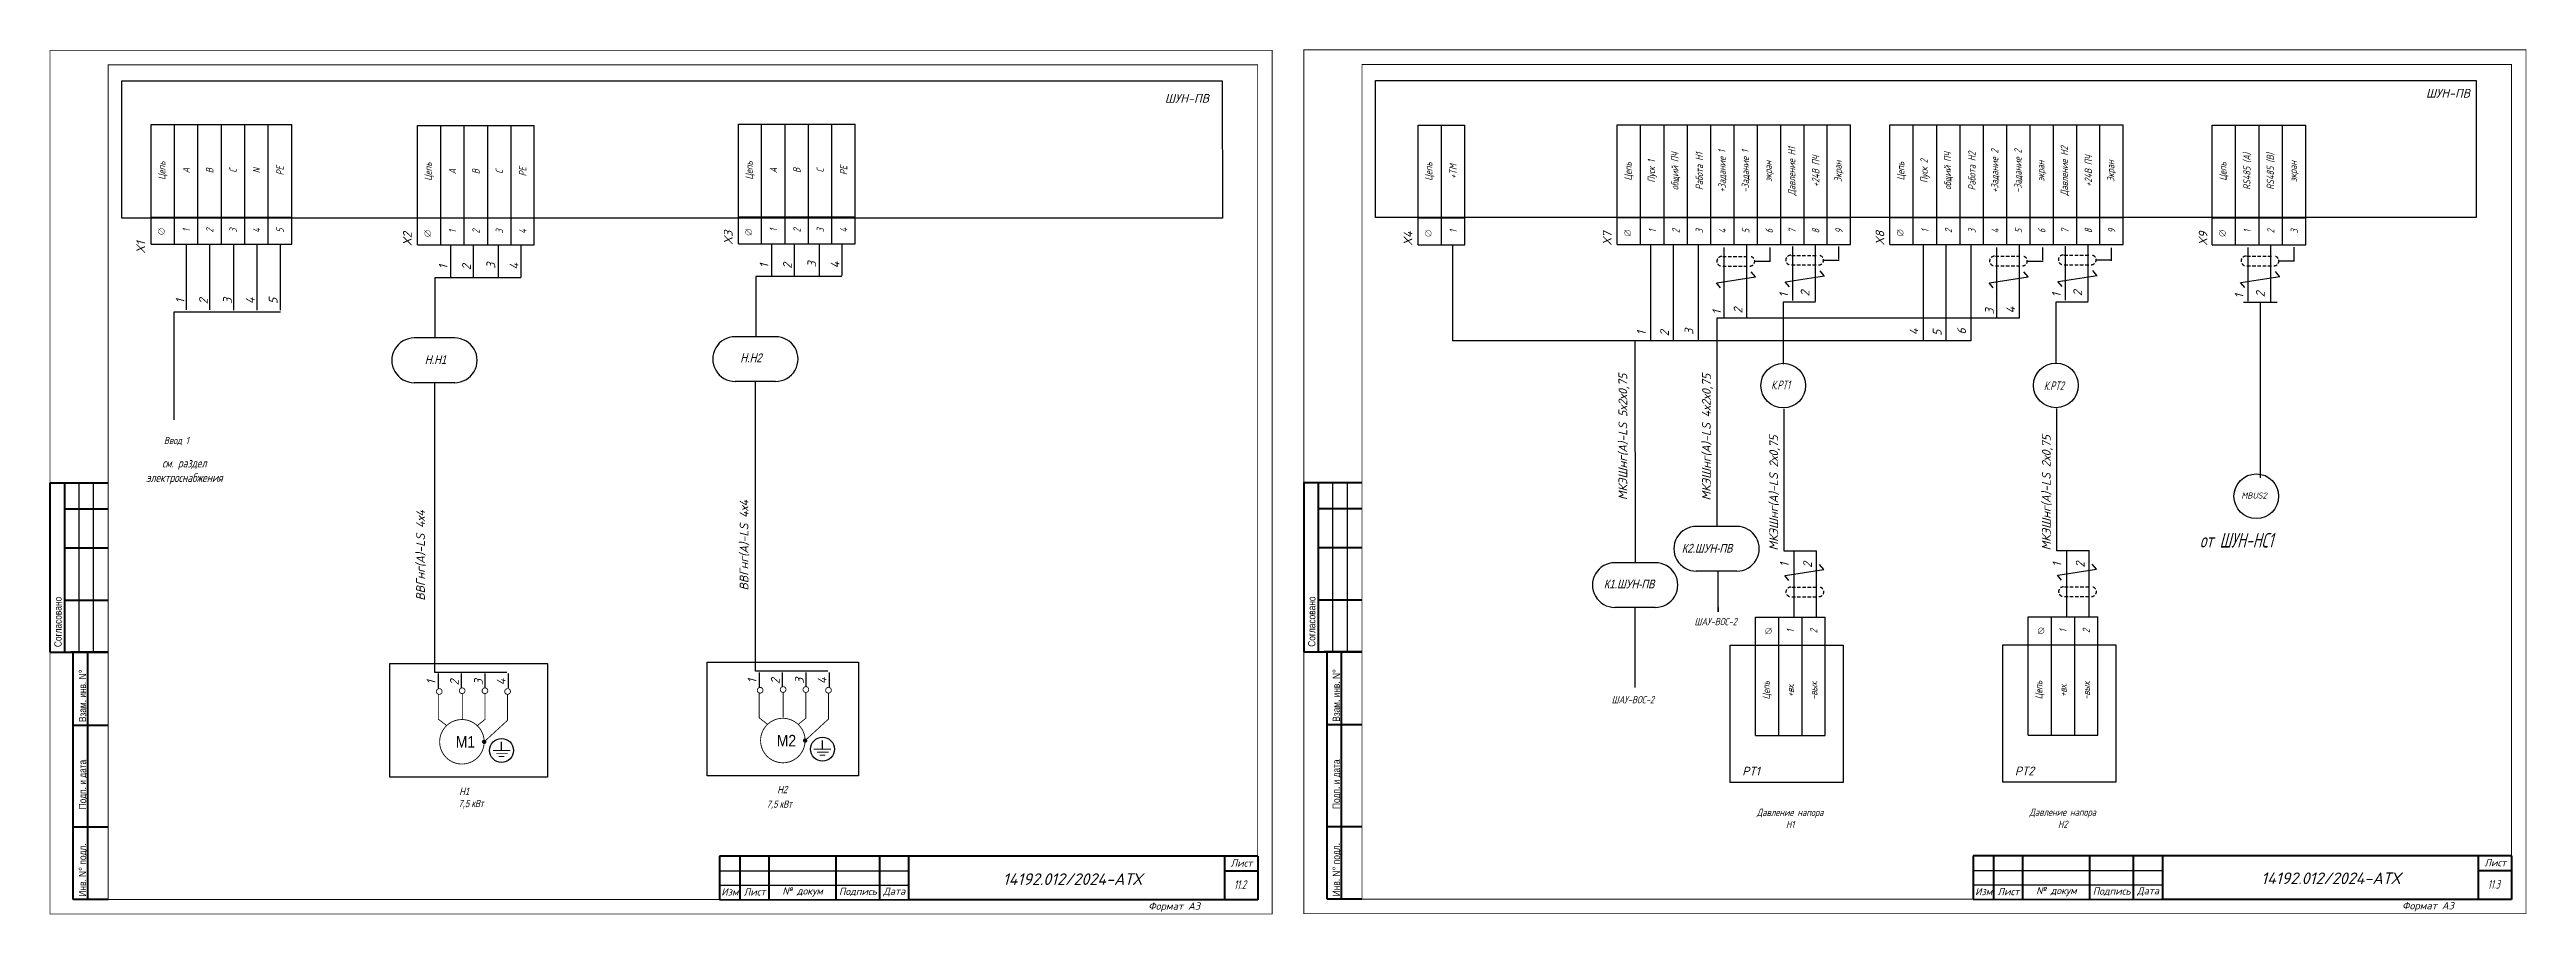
# Model space of a CAD drawing. Header units: millimetres. Extents: x 2725 to 10524, y 7125 to 11639.
# Drawn here: x 3662 to 4513, y 7125 to 7423 of the extents above; entities that cross this region are included whole.
import ezdxf
from ezdxf.enums import TextEntityAlignment as Align

# ---------------------------------------------------------------- set-up
doc = ezdxf.new("R2010")
doc.units = ezdxf.units.MM
doc.header["$LTSCALE"] = 4
doc.set_wipeout_variables(frame=1)
doc.linetypes.add('DASHED', pattern=[0.75, 0.5, -0.25])
doc.linetypes.add('SolidLine', pattern=[0])
for name, color, linetype, lineweight in [('25', 6, 'Continuous', 25), ('60', 7, 'Continuous', 60), ('RAMKA', 7, 'Continuous', 25), ('SHTAMP', 7, 'SolidLine', 25), ('Основеая', 5, 'Continuous', 60)]:
    doc.layers.add(name, color=color, linetype=linetype, lineweight=lineweight)
for name, color, linetype in [('G', 5, 'Continuous'), ('RED_2.5mm^2', 1, 'Continuous'), ('SYMS', 7, 'Continuous'), ('Вспомогательная', 1, 'Continuous'), ('Текст', 2, 'Continuous')]:
    doc.layers.add(name, color=color, linetype=linetype)
doc.styles.add('COTES', font='cs_gost2304.shx', dxfattribs={"width": 0.75, "oblique": 15})
doc.styles.add('GOST 2.304', font='ARIALN.TTF', dxfattribs={"height": 3.5})
doc.styles.add('ISOCPEUR', font='isocpeui.ttf')
doc.styles.add('SC', font='wromrusc.shx', dxfattribs={"width": 0.8, "height": 2.5})
doc.styles.add('Simplex00.10.00', font='simplex.shx')
doc.styles.add('Simplex25.085.15', font='', dxfattribs={"width": 0.85, "oblique": 15, "height": 2.5})
doc.styles.add('ГОСТ', font='isocpeur.ttf', dxfattribs={"oblique": 15})
doc.styles.get('Simplex25.085.15').set_extended_font_data('GOST type A')
doc.linetypes.add('Modbus_LINE', pattern='A,7.5,-4,["Modbus",Standard,S=2.5,R=0,X=-1.5,Y=-1.25],-15', length=26.5)

msp = doc.modelspace()

# ---------------------------------------------------------------- texts
at = {"color": 7, "style": 'SC', "oblique": 15, "width": 0.8}
for s, height, p in [('Н.Н1', 3, (3791.26, 7314.57)), ('Н.Н2', 3, (3899.68, 7315.23)), ('К2.ШУН-ПВ', 3, (4223.2, 7249.75)), ('К1.ШУН-ПВ', 3, (4196.41, 7237.45)), ('Н1', 2.5, (3803.09, 7166.38)), ('Н2', 2.5, (3912.38, 7167.02)), ('7,5 кВт', 2.5, (3802.79, 7162.23)), ('7,5 кВт', 2.5, (3908.72, 7162.02))]:
    msp.add_text(s, height=height, dxfattribs=at).set_placement(p)
at = {"style": 'Simplex25.085.15', "oblique": 15, "width": 0.85}
for s, height, p in [('К.PT1', 3, (4253.86, 7305.89)), ('К.PT2', 3, (4347.59, 7305.62)), ('от ШУН-НС1', 5, (4401.2, 7251.5))]:
    msp.add_text(s, height=height, dxfattribs=at).set_placement(p)
at = {"linetype": 'Continuous', "style": 'SC', "width": 0.9}
for s, p in [('M1', (3801.91, 7182.68)), ('M2', (3912.19, 7183.11))]:
    msp.add_text(s, height=3.98, dxfattribs=at).set_placement(p)
at = {"layer": 'RAMKA', "ltscale": 1.2, "char_height": 3, "width": 15, "attachment_point": 5, "style": 'COTES'}
for s, insert in [('11.2', (4071.39, 7135.6)), ('11.3', (4502.23, 7135.72))]:
    msp.add_mtext(s, dxfattribs=dict(at, insert=insert))
at = {"layer": 'SHTAMP', "color": 0, "style": 'ISOCPEUR'}
for p in [(4013.76, 7135.48), (4446.17, 7135.78)]:
    msp.add_text('14192.012/2024-АТХ', height=4, dxfattribs=at).set_placement(p, align=Align.CENTER)
at = {"layer": 'SYMS', "linetype": 'Continuous', "ltscale": 0.2, "style": 'ГОСТ', "oblique": 15}
for s, height, p in [('ШУН-ПВ', 3, (4045.57, 7404.44)), ('ШУН-ПВ', 3, (4478.9, 7406.18)), ('MBUS2', 2.1, (4415.45, 7268.33)), ('РТ1', 3, (4243.94, 7173.11)), ('РТ2', 3, (4337.63, 7173.18))]:
    msp.add_text(s, height=height, dxfattribs=at).set_placement(p)
for s, p in [('X1', (3695.15, 7352.57)), ('X2', (3786.76, 7355.19)), ('X3', (3897.03, 7355.62)), ('X4', (4130.61, 7355.22)), ('X7', (4199.08, 7355.32)), ('X8', (4292.77, 7355.39)), ('1', (3799.08, 7347.17)), ('2', (3807.08, 7346.88)), ('3', (3815.45, 7347.38)), ('4', (3823.45, 7347.1)), ('1', (3909.35, 7347.6)), ('2', (3917.35, 7347.31)), ('3', (3925.73, 7347.81)), ('4', (3933.73, 7347.53)), ('1', (3708.7, 7335.43)), ('2', (3716.7, 7335.15)), ('3', (3724.95, 7335.25)), ('4', (3732.77, 7335.22)), ('5', (3740.65, 7335.22)), ('1', (4259.72, 7337.47)), ('2', (4267.04, 7337.84)), ('1', (4353.41, 7337.54)), ('2', (4360.73, 7337.91)), ('1', (4416.2, 7337.16)), ('2', (4423.52, 7337.54)), ('1', (4236.7, 7331.59)), ('2', (4244.02, 7331.96)), ('3', (4330.39, 7331.66)), ('4', (4337.71, 7332.03)), ('1', (4210.77, 7324.46)), ('2', (4218.76, 7324.17)), ('3', (4227.14, 7324.67)), ('4', (4304.45, 7324.53)), ('5', (4312.45, 7324.25)), ('6', (4320.83, 7324.74)), ('МКЭШнг(А)-LS 5х2х0,75', (4204.44, 7267.79)), ('МКЭШнг(А)-LS 4х2х0,75', (4233.15, 7267.66)), ('МКЭШнг(А)-LS 2х0,75', (4256.27, 7250.45)), ('МКЭШнг(А)-LS 2х0,75', (4349.96, 7250.52)), ('ВВГнг(А)-LS 4х4', (3791.29, 7233.22)), ('ВВГнг(А)-LS 4х4', (3902.45, 7236.72)), ('1', (4259.91, 7244.79)), ('2', (4267.9, 7244.51)), ('1', (4353.59, 7244.86)), ('2', (4361.59, 7244.58)), ('1', (3794.93, 7204.38)), ('2', (3802.93, 7204.1)), ('3', (3811.18, 7204.2)), ('4', (3819, 7204.16)), ('1', (3905.21, 7204.81)), ('2', (3913.21, 7204.53)), ('3', (3921.46, 7204.63)), ('4', (3929.28, 7204.59))]:
    msp.add_text(s, height=3, rotation=90, dxfattribs=at).set_placement(p)
at = {"layer": 'SYMS', "linetype": 'Continuous'}
for s, insert, char_height, width, attachment_point in [('{\\Fsimplex|c204;\\Q15;\\W0.75;\\C0;Ввод 1  }', (3705.87, 7288.11), 2.5, 25.9099, 5), ('{\\Fsimplex|c204;\\Q15;\\W0.75;\\C0;см. раздел электроснабжения}', (3708.63, 7277.62), 3, 27.1653, 5), ('{\\Fsimplex|c204;\\Q15;\\W0.75;\\C0;ШАУ-ВОС-2}', (4234.83, 7227.29), 2.5, 33.5355, 2), ('{\\Fsimplex|c204;\\Q15;\\W0.75;\\C0;ШАУ-ВОС-2}', (4206.38, 7200.44), 2.5, 33.5355, 2), ('{\\Fsimplex|c204;\\Q15;\\W0.75;\\C0;Давление напора\\PН1}', (4260.41, 7161.68), 2.5, 33.5355, 2), ('{\\Fsimplex|c204;\\Q15;\\W0.75;\\C0;Давление напора\\PН2}', (4354.09, 7161.75), 2.5, 33.5355, 2)]:
    msp.add_mtext(s, dxfattribs=dict(at, insert=insert, char_height=char_height, width=width, attachment_point=attachment_point))
at = {"layer": 'Текст', "color": 7, "style": 'GOST 2.304'}
for s, p in [('Согласовано', (3666.45, 7217.27)), ('Согласовано', (4097.29, 7217.39)), ('Взам. инв. N%%d', (3674.88, 7191.48)), ('Взам. инв. N%%d', (4105.72, 7191.6)), ('Подп. и дата', (3674.88, 7161.48)), ('Подп. и дата', (4105.72, 7161.6)), ('Инв. N%%d подл.', (4105.72, 7131.6)), ('Инв. N%%d подл.', (3674.88, 7131.48))]:
    msp.add_text(s, height=2.5, rotation=90, dxfattribs=at).set_placement(p)
at = {"layer": 'Текст', "color": 7, "char_height": 2.5, "style": 'ГОСТ'}
for s, insert, width, attachment_point in [('{\\fISOCPEUR|b0|i0|c204|p34;Лист}', (4075.66, 7143.02), 11.4585, 6), ('{\\fISOCPEUR|b0|i0|c204|p34;Лист}', (4506.5, 7143.14), 11.4585, 6), ('{\\fISOCPEUR|b0|i0|c204|p34;Изм}', (3896.08, 7133.09), 7, 5), ('{\\fISOCPEUR|b0|i0|c204|p34;Лист}', (3904.58, 7133.09), 10, 5), ('{\\fISOCPEUR|b0|i0|c204|p34;№ докум}', (3921.08, 7133.09), 23, 5), ('{\\fISOCPEUR|b0|i0|c204|p34;Подпись}', (3940.08, 7133.09), 15, 5), ('{\\fISOCPEUR|b0|i0|c204|p34;Дата}', (3952.58, 7133.09), 10, 5), ('{\\fISOCPEUR|b0|i0|c204|p34;Изм}', (4326.92, 7133.21), 7, 5), ('{\\fISOCPEUR|b0|i0|c204|p34;Лист}', (4335.42, 7133.21), 10, 5), ('{\\fISOCPEUR|b0|i0|c204|p34;№ докум}', (4351.92, 7133.21), 23, 5), ('{\\fISOCPEUR|b0|i0|c204|p34;Подпись}', (4370.92, 7133.21), 15, 5), ('{\\fISOCPEUR|b0|i0|c204|p34;Дата}', (4383.42, 7133.21), 10, 5)]:
    msp.add_mtext(s, dxfattribs=dict(at, insert=insert, width=width, attachment_point=attachment_point))

# ---------------------------------------------------------------- blocks, each defined once
blk = doc.blocks.new('Формат А3')
at = {"color": 0, "linetype": 'Continuous', "const_width": 0.3}
for points in [[(-420, 297), (0, 297), (0, 0), (-420, 0)], [(-400, 5), (-400, 292), (-5, 292), (-5, 5)]]:
    blk.add_lwpolyline(points, close=True, dxfattribs=at)
at = {"color": 0, "linetype": 'Continuous', "style": 'Simplex00.10.00', "oblique": 15}
blk.add_text('Формат А3', height=2.5, dxfattribs=at).set_placement((-33.67, 2.75), align=Align.MIDDLE_CENTER)
blk = doc.blocks.new('*T424')
at = {"color": 0, "linetype": 'ByBlock', "lineweight": -2, "transparency": 16777216}
for p, q in [((0, 0), (0, 41.14)), ((0, 41.14), (48.32, 41.14)), ((8, 0), (8, 41.14)), ((16.08, 0), (16.08, 41.14)), ((24.16, 0), (24.16, 41.14)), ((32.16, 0), (32.16, 41.14)), ((40.24, 0), (40.24, 41.14)), ((48.32, 0), (48.32, 41.14)), ((0, 9.29), (48.32, 9.29))]:
    blk.add_line(p, q, dxfattribs=at)
at = {"color": 0, "lineweight": -2, "transparency": 16777216}
blk.add_line((0, 0), (48.32, 0), dxfattribs=at)
at = {"color": 0, "linetype": 'Continuous', "lineweight": -2, "transparency": 16777216, "char_height": 2.5, "attachment_point": 5, "rotation": 90, "style": 'Simplex25.085.15'}
for s, insert, width in [('Цепь', (4, 25.21), 28.8496), ('A', (12.04, 25.21), 28.8496), ('B', (20.12, 25.21), 28.8496), ('C', (28.16, 25.21), 28.8496), ('N', (36.2, 25.21), 28.8496), ('PE', (44.28, 25.21), 28.8496), ('1', (12.04, 4.64), 6.286), ('2', (20.12, 4.64), 6.286), ('3', (28.16, 4.64), 6.286), ('4', (36.2, 4.64), 6.286), ('5', (44.28, 4.64), 6.286)]:
    blk.add_mtext(s, dxfattribs=dict(at, insert=insert, width=width))
blk = doc.blocks.new('Клеммное соединение')
at = {"linetype": 'Continuous'}
blk.add_wipeout([(0, -1), (-0.44, -0.9), (-0.6, -0.8), (-0.71, -0.7), (-0.8, -0.6), (-0.87, -0.5), (-0.92, -0.4), (-0.95, -0.3), (-0.98, -0.2), (-0.99, -0.1), (-0.99, 0), (-0.99, 0.1), (-0.98, 0.2), (-0.95, 0.3), (-0.92, 0.4), (-0.87, 0.5), (-0.8, 0.6), (-0.71, 0.7), (-0.6, 0.8), (-0.44, 0.9), (0, 1), (0.44, 0.9), (0.6, 0.8), (0.71, 0.7), (0.8, 0.6), (0.87, 0.5), (0.92, 0.4), (0.95, 0.3), (0.98, 0.2), (0.99, 0.1), (1, 0), (0.99, -0.1), (0.98, -0.2), (0.95, -0.3), (0.92, -0.4), (0.87, -0.5), (0.8, -0.6), (0.71, -0.7), (0.6, -0.8), (0.44, -0.9)], dxfattribs=at)
at = {"color": 0, "linetype": 'Continuous', "lineweight": -2, "const_width": 0.15}
blk.add_lwpolyline([(-1.06, -1.06), (1.06, 1.06)], dxfattribs=at)
blk.add_lwpolyline([(-1, 0, 1), (1, 0, 1)], format="xyb", close=True, dxfattribs=at)
blk = doc.blocks.new('*T425')
at = {"color": 0, "linetype": 'ByBlock', "lineweight": -2, "transparency": 16777216}
for p, q in [((0, 0), (0, 41.14)), ((0, 41.14), (40.16, 41.14)), ((8, 0), (8, 41.14)), ((16.08, 0), (16.08, 41.14)), ((24.16, 0), (24.16, 41.14)), ((32.16, 0), (32.16, 41.14)), ((40.16, 0), (40.16, 41.14)), ((0, 9.29), (40.16, 9.29))]:
    blk.add_line(p, q, dxfattribs=at)
at = {"color": 0, "lineweight": -2, "transparency": 16777216}
blk.add_line((0, 0), (40.16, 0), dxfattribs=at)
at = {"color": 0, "linetype": 'Continuous', "lineweight": -2, "transparency": 16777216, "char_height": 2.5, "attachment_point": 5, "rotation": 90, "style": 'Simplex25.085.15'}
for s, insert, width in [('Цепь', (4, 25.21), 28.8496), ('A', (12.04, 25.21), 28.8496), ('B', (20.12, 25.21), 28.8496), ('С', (28.16, 25.21), 28.8496), ('PE', (36.16, 25.21), 28.8496), ('1', (12.04, 4.64), 6.286), ('2', (20.12, 4.64), 6.286), ('3', (28.16, 4.64), 6.286), ('4', (36.16, 4.64), 6.286)]:
    blk.add_mtext(s, dxfattribs=dict(at, insert=insert, width=width))
blk = doc.blocks.new('A$C7B7E4D35')
at = {"linetype": 'Continuous', "ltscale": 0.6}
for points in [[(21.61, 15.36), (7.71, 15.36)], [(21.61, 0), (7.71, 0)]]:
    blk.add_lwpolyline(points, dxfattribs=at)
for centre, start, end in [((7.68, 7.68), 89.75797, 270.24203), ((21.64, 7.68), 269.75797, 90.24203)]:
    blk.add_arc(centre, 7.68, start, end, dxfattribs=at)
blk = doc.blocks.new('*T426')
at = {"color": 0, "linetype": 'ByBlock', "lineweight": -2, "transparency": 16777216}
for p, q in [((0, 0), (0, 41.14)), ((0, 41.14), (40.16, 41.14)), ((8, 0), (8, 41.14)), ((16.08, 0), (16.08, 41.14)), ((24.16, 0), (24.16, 41.14)), ((32.16, 0), (32.16, 41.14)), ((40.16, 0), (40.16, 41.14)), ((0, 9.29), (40.16, 9.29))]:
    blk.add_line(p, q, dxfattribs=at)
at = {"color": 0, "lineweight": -2, "transparency": 16777216}
blk.add_line((0, 0), (40.16, 0), dxfattribs=at)
at = {"color": 0, "linetype": 'Continuous', "lineweight": -2, "transparency": 16777216, "char_height": 2.5, "attachment_point": 5, "rotation": 90, "style": 'Simplex25.085.15'}
for s, insert, width in [('Цепь', (4, 25.21), 28.8496), ('A', (12.04, 25.21), 28.8496), ('B', (20.12, 25.21), 28.8496), ('С', (28.16, 25.21), 28.8496), ('PE', (36.16, 25.21), 28.8496), ('1', (12.04, 4.64), 6.286), ('2', (20.12, 4.64), 6.286), ('3', (28.16, 4.64), 6.286), ('4', (36.16, 4.64), 6.286)]:
    blk.add_mtext(s, dxfattribs=dict(at, insert=insert, width=width))
blk = doc.blocks.new('*T427')
at = {"color": 0, "linetype": 'ByBlock', "lineweight": -2, "transparency": 16777216}
for p, q in [((0, 0), (0, 41.14)), ((0, 41.14), (80.16, 41.14)), ((8, 0), (8, 41.14)), ((16.08, 0), (16.08, 41.14)), ((24.16, 0), (24.16, 41.14)), ((32.16, 0), (32.16, 41.14)), ((40.16, 0), (40.16, 41.14)), ((48.16, 0), (48.16, 41.14)), ((56.16, 0), (56.16, 41.14)), ((64.16, 0), (64.16, 41.14)), ((72.16, 0), (72.16, 41.14)), ((80.16, 0), (80.16, 41.14)), ((0, 9.29), (80.16, 9.29))]:
    blk.add_line(p, q, dxfattribs=at)
at = {"color": 0, "lineweight": -2, "transparency": 16777216}
blk.add_line((0, 0), (80.16, 0), dxfattribs=at)
at = {"color": 0, "linetype": 'Continuous', "lineweight": -2, "transparency": 16777216, "char_height": 2.5, "attachment_point": 5, "rotation": 90, "style": 'Simplex25.085.15'}
for s, insert, width in [('Цепь', (4, 25.21), 28.8496), ('Пуск 1', (12.04, 25.21), 28.8496), ('общий ПЧ', (20.12, 25.21), 28.8496), ('Работа Н1', (28.16, 25.21), 28.8496), ('+Задание 1', (36.16, 25.21), 28.8496), ('-Задание 1', (44.16, 25.21), 28.8496), ('экран', (52.16, 25.21), 28.8496), ('Давление Н1', (60.16, 25.21), 28.8496), ('+24В ПЧ', (68.16, 25.21), 28.8496), ('Экран', (76.16, 25.21), 28.8496), ('1', (12.04, 4.64), 6.286), ('2', (20.12, 4.64), 6.286), ('3', (28.16, 4.64), 6.286), ('4', (36.16, 4.64), 6.286), ('5', (44.16, 4.64), 6.286), ('6', (52.16, 4.64), 6.286), ('7', (60.16, 4.64), 6.286), ('8', (68.16, 4.64), 6.286), ('9', (76.16, 4.64), 6.286)]:
    blk.add_mtext(s, dxfattribs=dict(at, insert=insert, width=width))
blk = doc.blocks.new('*T428')
at = {"color": 0, "linetype": 'ByBlock', "lineweight": -2, "transparency": 16777216}
for p, q in [((0, 0), (0, 40.67)), ((0, 40.67), (24, 40.67)), ((8, 0), (8, 40.67)), ((16, 0), (16, 40.67)), ((24, 0), (24, 40.67)), ((0, 31), (24, 31)), ((8, 0), (24, 0))]:
    blk.add_line(p, q, dxfattribs=at)
at = {"color": 0, "lineweight": -2, "transparency": 16777216}
blk.add_line((0, 0), (8, 0), dxfattribs=at)
at = {"color": 0, "linetype": 'Continuous', "lineweight": -2, "transparency": 16777216, "char_height": 2.5, "attachment_point": 5, "rotation": 90, "style": 'Simplex25.085.15'}
for s, insert, width in [('1', (12, 35.83), 6.6745), ('2', (20, 35.83), 6.6745), ('Цепь', (4, 15.5), 27.9958), ('+вх.', (12, 15.5), 27.9958), ('-вых.', (20, 15.5), 27.9958)]:
    blk.add_mtext(s, dxfattribs=dict(at, insert=insert, width=width))
blk = doc.blocks.new('*T429')
at = {"color": 0, "linetype": 'ByBlock', "lineweight": -2, "transparency": 16777216}
for p, q in [((0, 0), (0, 41.14)), ((0, 41.14), (80.16, 41.14)), ((8, 0), (8, 41.14)), ((16.08, 0), (16.08, 41.14)), ((24.16, 0), (24.16, 41.14)), ((32.16, 0), (32.16, 41.14)), ((40.16, 0), (40.16, 41.14)), ((48.16, 0), (48.16, 41.14)), ((56.16, 0), (56.16, 41.14)), ((64.16, 0), (64.16, 41.14)), ((72.16, 0), (72.16, 41.14)), ((80.16, 0), (80.16, 41.14)), ((0, 9.29), (80.16, 9.29))]:
    blk.add_line(p, q, dxfattribs=at)
at = {"color": 0, "lineweight": -2, "transparency": 16777216}
blk.add_line((0, 0), (80.16, 0), dxfattribs=at)
at = {"color": 0, "linetype": 'Continuous', "lineweight": -2, "transparency": 16777216, "char_height": 2.5, "attachment_point": 5, "rotation": 90, "style": 'Simplex25.085.15'}
for s, insert, width in [('Цепь', (4, 25.21), 28.8496), ('Пуск 2', (12.04, 25.21), 28.8496), ('общий ПЧ', (20.12, 25.21), 28.8496), ('Работа Н2', (28.16, 25.21), 28.8496), ('+Задание 2', (36.16, 25.21), 28.8496), ('-Задание 2', (44.16, 25.21), 28.8496), ('экран', (52.16, 25.21), 28.8496), ('Давление Н2', (60.16, 25.21), 28.8496), ('+24В ПЧ', (68.16, 25.21), 28.8496), ('Экран', (76.16, 25.21), 28.8496), ('1', (12.04, 4.64), 6.286), ('2', (20.12, 4.64), 6.286), ('3', (28.16, 4.64), 6.286), ('4', (36.16, 4.64), 6.286), ('5', (44.16, 4.64), 6.286), ('6', (52.16, 4.64), 6.286), ('7', (60.16, 4.64), 6.286), ('8', (68.16, 4.64), 6.286), ('9', (76.16, 4.64), 6.286)]:
    blk.add_mtext(s, dxfattribs=dict(at, insert=insert, width=width))
blk = doc.blocks.new('*T430')
at = {"color": 0, "linetype": 'ByBlock', "lineweight": -2, "transparency": 16777216}
for p, q in [((0, 0), (0, 40.67)), ((0, 40.67), (24, 40.67)), ((8, 0), (8, 40.67)), ((16, 0), (16, 40.67)), ((24, 0), (24, 40.67)), ((0, 31), (24, 31)), ((8, 0), (24, 0))]:
    blk.add_line(p, q, dxfattribs=at)
at = {"color": 0, "lineweight": -2, "transparency": 16777216}
blk.add_line((0, 0), (8, 0), dxfattribs=at)
at = {"color": 0, "linetype": 'Continuous', "lineweight": -2, "transparency": 16777216, "char_height": 2.5, "attachment_point": 5, "rotation": 90, "style": 'Simplex25.085.15'}
for s, insert, width in [('1', (12, 35.83), 6.6745), ('2', (20, 35.83), 6.6745), ('Цепь', (4, 15.5), 27.9958), ('+вх.', (12, 15.5), 27.9958), ('-вых.', (20, 15.5), 27.9958)]:
    blk.add_mtext(s, dxfattribs=dict(at, insert=insert, width=width))
blk = doc.blocks.new('*T431')
at = {"color": 0, "linetype": 'ByBlock', "lineweight": -2, "transparency": 16777216}
for p, q in [((0, 0), (0, 41.14)), ((0, 41.14), (32.16, 41.14)), ((8, 0), (8, 41.14)), ((16.08, 0), (16.08, 41.14)), ((24.16, 0), (24.16, 41.14)), ((32.16, 0), (32.16, 41.14)), ((0, 9.29), (32.16, 9.29))]:
    blk.add_line(p, q, dxfattribs=at)
at = {"color": 0, "lineweight": -2, "transparency": 16777216}
blk.add_line((0, 0), (32.16, 0), dxfattribs=at)
at = {"color": 0, "linetype": 'Continuous', "lineweight": -2, "transparency": 16777216, "char_height": 2.5, "attachment_point": 5, "rotation": 90, "style": 'Simplex25.085.15'}
for s, insert, width in [('Цепь', (4, 25.21), 28.8496), ('RS485 (A)', (12.04, 25.21), 28.8496), ('RS485 (В)', (20.12, 25.21), 28.8496), ('экран', (28.16, 25.21), 28.8496), ('1', (12.04, 4.64), 6.286), ('2', (20.12, 4.64), 6.286), ('3', (28.16, 4.64), 6.286)]:
    blk.add_mtext(s, dxfattribs=dict(at, insert=insert, width=width))
blk = doc.blocks.new('*T432')
at = {"color": 0, "linetype": 'ByBlock', "lineweight": -2, "transparency": 16777216}
for p, q in [((0, 0), (0, 41.14)), ((0, 41.14), (16.08, 41.14)), ((8, 0), (8, 41.14)), ((16.08, 0), (16.08, 41.14)), ((0, 9.29), (16.08, 9.29))]:
    blk.add_line(p, q, dxfattribs=at)
at = {"color": 0, "lineweight": -2, "transparency": 16777216}
blk.add_line((0, 0), (16.08, 0), dxfattribs=at)
at = {"color": 0, "linetype": 'Continuous', "lineweight": -2, "transparency": 16777216, "char_height": 2.5, "attachment_point": 5, "rotation": 90, "style": 'Simplex25.085.15'}
for s, insert, width in [('Цепь', (4, 25.21), 28.8496), ('+TM', (12.04, 25.21), 28.8496), ('1', (12.04, 4.64), 6.286)]:
    blk.add_mtext(s, dxfattribs=dict(at, insert=insert, width=width))

# ---------------------------------------------------------------- linework, layer by layer
at = {"linetype": 'DASHED', "ltscale": 0.6}
for p, q in [((4237.29, 7351.57), (4245.99, 7351.57)), ((4237.29, 7348.26), (4246.12, 7348.26)), ((4260.94, 7351.97), (4269.64, 7351.97)), ((4260.94, 7348.66), (4269.76, 7348.66)), ((4330.98, 7351.64), (4339.68, 7351.64)), ((4330.98, 7348.33), (4339.8, 7348.33)), ((4354.62, 7352.04), (4363.33, 7352.04)), ((4354.62, 7348.73), (4363.45, 7348.73)), ((4417.41, 7351.67), (4426.12, 7351.67)), ((4417.41, 7348.36), (4426.24, 7348.36)), ((4261.02, 7237.88), (4269.72, 7237.88)), ((4354.71, 7237.95), (4363.41, 7237.95)), ((4261.02, 7234.58), (4269.85, 7234.58)), ((4354.71, 7234.65), (4363.53, 7234.65))]:
    msp.add_line(p, q, dxfattribs=at)
at = {"ltscale": 0.6}
for p, q in [((4248.51, 7344.54), (4247.05, 7346.27)), ((4272.16, 7344.94), (4270.7, 7346.67)), ((4342.2, 7344.61), (4340.74, 7346.34)), ((4365.85, 7345.01), (4364.39, 7346.74)), ((4428.63, 7344.64), (4427.17, 7346.36)), ((4236.55, 7340.78), (4235.09, 7342.5)), ((4235.23, 7342.5), (4248.54, 7344.55)), ((4260.2, 7341.18), (4258.74, 7342.9)), ((4258.87, 7342.9), (4272.19, 7344.96)), ((4330.24, 7340.85), (4328.78, 7342.57)), ((4328.91, 7342.57), (4342.23, 7344.63)), ((4353.89, 7341.25), (4352.43, 7342.97)), ((4352.56, 7342.97), (4365.88, 7345.03)), ((4416.68, 7340.87), (4415.22, 7342.6)), ((4415.35, 7342.6), (4428.66, 7344.65)), ((4258.69, 7241.91), (4272.01, 7243.96)), ((4271.98, 7243.95), (4270.52, 7245.68)), ((4352.38, 7241.98), (4365.7, 7244.03)), ((4365.66, 7244.02), (4364.2, 7245.75)), ((4260.02, 7240.18), (4258.56, 7241.91)), ((4353.71, 7240.26), (4352.25, 7241.98))]:
    msp.add_line(p, q, dxfattribs=at)
at = {"color": 0, "ltscale": 0.2}
for p, q in [((4248.07, 7349.95), (4253.63, 7349.95)), ((4271.72, 7350.35), (4277.28, 7350.35)), ((4341.76, 7350.02), (4347.32, 7350.02)), ((4365.41, 7350.42), (4370.97, 7350.42)), ((4428.19, 7350.05), (4433.76, 7350.05)), ((4416.18, 7335.87), (4427.75, 7335.87))]:
    msp.add_line(p, q, dxfattribs=at)
at = {"ltscale": 1.2}
for points in [[(3779.22, 7211.6), (3833.44, 7211.6), (3833.44, 7172.55), (3779.22, 7172.55)], [(3888.26, 7212.03), (3940.3, 7212.03), (3940.3, 7172.98), (3888.26, 7172.98)]]:
    msp.add_lwpolyline(points, close=True, dxfattribs=at)
at = {"color": 0, "linetype": 'DASHED', "const_width": 0.298}
for points in [[(3796.21, 7201.02, 1), (3796.21, 7202.98, 1)], [(3804.1, 7201.27, 1), (3804.1, 7203.23, 1)], [(3811.92, 7201.27, 1), (3811.92, 7203.23, 1)], [(3819.7, 7201.03, 1), (3819.7, 7202.99, 1)], [(3906.49, 7201.45, 1), (3906.49, 7203.41, 1)], [(3914.38, 7201.7, 1), (3914.38, 7203.66, 1)], [(3922.2, 7201.7, 1), (3922.2, 7203.66, 1)], [(3929.97, 7201.46, 1), (3929.97, 7203.42, 1)]]:
    msp.add_lwpolyline(points, format="xyb", close=True, dxfattribs=at)
for points in [[(3795.89, 7200.93), (3795.89, 7201.17)], [(3906.16, 7201.36), (3906.16, 7201.6)]]:
    msp.add_lwpolyline(points, dxfattribs=at)
at = {"linetype": 'Continuous', "const_width": 0.298}
for points in [[(3795.89, 7201.07), (3795.89, 7192.42)], [(3804.14, 7201.36), (3804.14, 7192.56)], [(3906.16, 7201.5), (3906.16, 7192.85)], [(3914.41, 7201.79), (3914.41, 7193)], [(3814.65, 7181.73), (3820.62, 7181.73)], [(3815.78, 7180.73), (3819.76, 7180.73)], [(3816.64, 7179.68), (3818.63, 7179.68)], [(3924.93, 7182.16), (3930.89, 7182.16)], [(3926.06, 7181.16), (3930.04, 7181.16)], [(3926.92, 7180.11), (3928.9, 7180.11)]]:
    msp.add_lwpolyline(points, dxfattribs=at)
at = {"color": 0, "linetype": 'Continuous', "const_width": 0.298}
for points in [[(3811.92, 7201.27), (3811.92, 7192.22), (3811.92, 7192.22)], [(3819.7, 7201.03), (3819.7, 7192.04), (3819.7, 7192.04)], [(3922.2, 7201.7), (3922.2, 7192.65), (3922.2, 7192.65)], [(3929.97, 7201.46), (3929.97, 7192.47), (3929.97, 7192.47)]]:
    msp.add_lwpolyline(points, dxfattribs=at)
at = {"linetype": 'ByBlock', "const_width": 0.3}
for points in [[(3795.85, 7192.53), (3798.77, 7190.28)], [(3812.05, 7192.48), (3809.28, 7190.26)], [(3819.72, 7192.12), (3811.66, 7184.71)], [(3906.13, 7192.96), (3909.05, 7190.71)], [(3922.33, 7192.91), (3919.56, 7190.69)], [(3930, 7192.55), (3921.94, 7185.14)]]:
    msp.add_lwpolyline(points, dxfattribs=at)
for points in [[(3796.36, 7184.71, 1), (3811.66, 7184.71, 1)], [(3906.64, 7185.14, 1), (3921.94, 7185.14, 1)]]:
    msp.add_lwpolyline(points, format="xyb", close=True, dxfattribs=at)
at = {"linetype": 'Continuous', "const_width": 0.746}
for points in [[(3811.29, 7184.71, 1), (3812.04, 7184.71, 1)], [(3921.57, 7185.14, 1), (3922.31, 7185.14, 1)]]:
    msp.add_lwpolyline(points, format="xyb", close=True, dxfattribs=at)
at = {"ltscale": 1.2}
for points in [[(3817.63, 7181.73), (3817.63, 7184.7)], [(3927.91, 7182.16), (3927.91, 7185.13)]]:
    msp.add_lwpolyline(points, dxfattribs=at)
for centre in [(3817.63, 7181.73), (3927.91, 7182.16)]:
    msp.add_circle(centre, 4.12, dxfattribs=at)
at = {"linetype": 'DASHED', "ltscale": 0.6}
for centre, start, end in [((4236.9, 7349.94), 87.39587, 270), ((4246.61, 7349.93), 267.39587, 90), ((4260.55, 7350.34), 87.39587, 270), ((4270.25, 7350.33), 267.39587, 90), ((4330.59, 7350.01), 87.39587, 270), ((4340.29, 7350), 267.39587, 90), ((4354.23, 7350.41), 87.39587, 270), ((4363.94, 7350.4), 267.39587, 90), ((4417.02, 7350.03), 87.39587, 270), ((4426.73, 7350.03), 267.39587, 90), ((4260.63, 7236.25), 87.39587, 270), ((4270.34, 7236.25), 267.39587, 90), ((4354.32, 7236.32), 87.39587, 270), ((4364.02, 7236.32), 267.39587, 90)]:
    msp.add_arc(centre, 1.64, start, end, dxfattribs=at)
at = {"layer": '25', "color": 7}
for p, q in [((3672.46, 7215.48), (3672.46, 7273.8)), ((3677.46, 7215.48), (3677.46, 7273.8)), ((4103.29, 7215.6), (4103.29, 7273.92)), ((4108.29, 7215.6), (4108.29, 7273.92))]:
    msp.add_line(p, q, dxfattribs=at)
at = {"layer": '60', "color": 7, "ltscale": 100}
for p, q in [((3662.46, 7273.8), (3682.46, 7273.8)), ((3662.46, 7273.8), (3662.46, 7215.48)), ((3667.46, 7273.8), (3667.46, 7215.48)), ((4093.29, 7273.92), (4113.29, 7273.92)), ((4093.29, 7273.92), (4093.29, 7215.6)), ((4098.29, 7273.92), (4098.29, 7215.6)), ((3667.46, 7264.83), (3682.46, 7264.83)), ((4098.29, 7264.95), (4113.29, 7264.95)), ((3667.46, 7251.37), (3682.46, 7251.37)), ((4098.29, 7251.49), (4113.29, 7251.49)), ((3667.46, 7233.42), (3682.46, 7233.42)), ((4098.29, 7233.54), (4113.29, 7233.54)), ((3662.46, 7215.48), (3682.46, 7215.48)), ((3682.46, 7215.48), (3669.46, 7215.48)), ((4093.29, 7215.6), (4113.29, 7215.6)), ((4113.29, 7215.6), (4100.29, 7215.6))]:
    msp.add_line(p, q, dxfattribs=at)
at = {"layer": '60', "color": 7, "lineweight": 60}
for p, q in [((3670.46, 7130.48), (3670.46, 7215.48)), ((3670.46, 7215.48), (3682.46, 7215.48)), ((3675.46, 7130.48), (3675.46, 7215.48)), ((4101.29, 7130.6), (4101.29, 7215.6)), ((4101.29, 7215.6), (4113.29, 7215.6)), ((4106.29, 7130.6), (4106.29, 7215.6)), ((3670.46, 7190.48), (3682.46, 7190.48)), ((4101.29, 7190.6), (4113.29, 7190.6)), ((3670.46, 7155.48), (3682.46, 7155.48)), ((4101.29, 7155.6), (4113.29, 7155.6)), ((3682.46, 7130.48), (3670.46, 7130.48)), ((4113.29, 7130.6), (4101.29, 7130.6))]:
    msp.add_line(p, q, dxfattribs=at)
at = {"layer": 'G', "color": 0}
for points in [[(4144.41, 7355.56), (4144.41, 7322.58)], [(4207.02, 7322.58), (4144.41, 7322.58)]]:
    msp.add_lwpolyline(points, dxfattribs=at)
at = {"layer": 'RED_2.5mm^2', "color": 6, "linetype": 'Modbus_LINE', "ltscale": 0.2}
msp.add_line((4422.06, 7275.46), (4422.06, 7335.78), dxfattribs=at)
at = {"layer": 'SYMS', "linetype": 'Continuous', "ltscale": 0.2}
for p, q in [((3709.3, 7355.88), (3709.3, 7333.19)), ((3717.28, 7355.86), (3717.28, 7333.18)), ((3725.47, 7355.79), (3725.47, 7333.1)), ((3733.5, 7355.79), (3733.5, 7333.1)), ((3741.61, 7355.79), (3741.61, 7333.1)), ((3800.08, 7355.34), (3800.08, 7344.19)), ((3807.93, 7355.34), (3807.93, 7344.35)), ((3816.45, 7355.56), (3816.45, 7344.4)), ((3824.31, 7355.56), (3824.31, 7344.57)), ((3910.35, 7355.77), (3910.35, 7344.62)), ((3918.21, 7355.77), (3918.21, 7344.78)), ((3926.73, 7355.99), (3926.73, 7344.83)), ((3934.58, 7355.99), (3934.58, 7345)), ((4212.4, 7355.48), (4212.4, 7322.58)), ((4220.26, 7355.48), (4220.26, 7322.58)), ((4228.77, 7355.69), (4228.77, 7322.58)), ((4306.09, 7355.55), (4306.09, 7322.58)), ((4313.94, 7355.55), (4313.94, 7322.58)), ((4322.46, 7355.76), (4322.46, 7322.58)), ((4261.68, 7250.28), (4261.68, 7227.6)), ((4269.42, 7250.37), (4269.42, 7227.68)), ((4355.37, 7250.35), (4355.37, 7227.67)), ((4363.11, 7250.44), (4363.11, 7227.75)), ((3795.87, 7208.14), (3795.87, 7203.12)), ((3803.73, 7208.14), (3803.73, 7203.29)), ((3811.91, 7208.14), (3811.91, 7203.21)), ((3819.95, 7208.14), (3819.95, 7203.21)), ((3906.15, 7208.57), (3906.15, 7203.55)), ((3914, 7208.57), (3914, 7203.72)), ((3922.19, 7208.57), (3922.19, 7203.64)), ((3930.22, 7208.57), (3930.22, 7203.64))]:
    msp.add_line(p, q, dxfattribs=at)
at = {"layer": 'SYMS', "color": 0, "linetype": 'Continuous', "ltscale": 0.2}
for p, q in [((4237.6, 7354.62), (4237.6, 7330.38)), ((4245.39, 7355.34), (4245.39, 7330.38)), ((4253.44, 7354.64), (4253.44, 7350.23)), ((4261.25, 7355.02), (4261.25, 7336.46)), ((4269.04, 7355.74), (4269.04, 7336.17)), ((4277.09, 7355.04), (4277.09, 7350.63)), ((4331.29, 7354.69), (4331.29, 7330.38)), ((4339.08, 7355.41), (4339.08, 7330.38)), ((4347.13, 7354.71), (4347.13, 7350.3)), ((4354.94, 7355.09), (4354.94, 7336.54)), ((4362.73, 7355.81), (4362.73, 7336.24)), ((4370.77, 7354.53), (4370.77, 7350.12)), ((4417.73, 7354.72), (4417.73, 7336.16)), ((4425.52, 7355.44), (4425.52, 7335.87)), ((4433.56, 7354.74), (4433.56, 7350.33))]:
    msp.add_line(p, q, dxfattribs=at)
at = {"layer": 'SYMS', "linetype": 'Continuous', "ltscale": 0.2}
msp.add_lwpolyline([(3687.12, 7364.81), (3687.12, 7411.99), (4065.28, 7411.99), (4065.34, 7364.81)], close=True, dxfattribs=at)
at = {"layer": 'SYMS', "linetype": 'Continuous', "lineweight": 30, "ltscale": 0.2}
for points in [[(3824.32, 7344.23), (3794.7, 7344.23), (3794.7, 7323.7)], [(3934.59, 7344.66), (3904.98, 7344.66), (3904.98, 7324.13)], [(3705.18, 7295.4), (3705.18, 7332.54), (3741.71, 7332.54)], [(4339.12, 7330.38), (4235.25, 7330.38), (4235.25, 7258.76)], [(4269.13, 7335.83), (4258.05, 7335.83), (4258.05, 7314.59)], [(4362.82, 7335.9), (4351.74, 7335.9), (4351.74, 7314.66)], [(4322.55, 7322.58), (4207.02, 7322.58), (4207.15, 7246.29)], [(3819.44, 7208.5), (3794.68, 7208.5), (3794.68, 7308.13)], [(3929.72, 7208.94), (3904.95, 7208.94), (3904.95, 7308.56)], [(4269.49, 7250.29), (4258.36, 7250.29), (4258.36, 7299.21)], [(4363.18, 7250.36), (4352.04, 7250.36), (4352.04, 7299.28)], [(4235.7, 7230.93), (4235.73, 7229.4), (4235.73, 7243.4)], [(4207.12, 7203.43), (4207.15, 7206.47), (4207.15, 7230.93)]]:
    msp.add_lwpolyline(points, dxfattribs=at)
at = {"layer": 'SYMS', "color": 7, "linetype": 'Continuous', "ltscale": 0.2}
for centre in [(4258.05, 7307.18), (4351.74, 7307.25), (4420.61, 7269.14)]:
    msp.add_circle(centre, 7.68, dxfattribs=at)
at = {"layer": 'Вспомогательная', "color": 7}
for p, q in [((3892.48, 7140.36), (3957.48, 7140.36)), ((3892.48, 7135.36), (3957.48, 7135.36)), ((4323.32, 7140.48), (4388.32, 7140.48)), ((4323.32, 7135.48), (4388.32, 7135.48)), ((3892.48, 7130.36), (3957.48, 7130.36)), ((4323.32, 7130.48), (4388.32, 7130.48))]:
    msp.add_line(p, q, dxfattribs=at)
at = {"layer": 'Основеая', "color": 7}
for p, q in [((3892.48, 7145.36), (3892.48, 7130.36)), ((4077.48, 7145.36), (3892.48, 7145.36)), ((3899.48, 7145.36), (3899.48, 7130.36)), ((3909.48, 7145.36), (3909.48, 7130.36)), ((3932.48, 7145.36), (3932.48, 7130.36)), ((3947.48, 7145.36), (3947.48, 7130.36)), ((3957.48, 7145.36), (3957.48, 7130.36)), ((4066.05, 7145.36), (4066.05, 7130.36)), ((4077.48, 7145.36), (4077.48, 7130.36)), ((4323.32, 7145.48), (4323.32, 7130.48)), ((4508.32, 7145.48), (4323.32, 7145.48)), ((4330.32, 7145.48), (4330.32, 7130.48)), ((4340.32, 7145.48), (4340.32, 7130.48)), ((4363.32, 7145.48), (4363.32, 7130.48)), ((4378.32, 7145.48), (4378.32, 7130.48)), ((4388.32, 7145.48), (4388.32, 7130.48)), ((4496.89, 7145.48), (4496.89, 7130.48)), ((4508.32, 7145.48), (4508.32, 7130.48)), ((4066.05, 7140.36), (4077.48, 7140.36)), ((4496.89, 7140.48), (4508.32, 7140.48)), ((4077.48, 7130.36), (3957.48, 7130.36)), ((4508.32, 7130.48), (4388.32, 7130.48))]:
    msp.add_line(p, q, dxfattribs=at)

# ---------------------------------------------------------------- block references
for name, p in [('Формат А3', (4082.46, 7125.48)), ('*T424', (3697.23, 7355.86)), ('*T425', (3788.72, 7355.53)), ('*T426', (3899, 7355.96)), ('*T432', (4132.57, 7355.56)), ('*T427', (4201.04, 7355.66)), ('*T429', (4294.73, 7355.73)), ('*T431', (4405.46, 7355.6)), ('*T428', (4248.51, 7186.92)), ('*T430', (4342.2, 7186.99))]:
    msp.add_blockref(name, p)
at = {"linetype": 'Continuous', "ltscale": 0.6}
for p in [(3779.92, 7308.19), (3890.19, 7308.62), (4220.47, 7243.4), (4192.49, 7230.93)]:
    msp.add_blockref('A$C7B7E4D35', p, dxfattribs=at)

msp.set_redraw_order([(e.dxf.handle, doc.entitydb.next_handle()) for e in msp.query("TEXT MTEXT ATTDEF DIMENSION ARC_DIMENSION")])  # texts and dimensions are drawn at this point

# ---------------------------------------------------------------- next in the draw order: block references
for p, rotation in [((3700.76, 7360.18), 90), ((3792.24, 7359.5), 90), ((3902.52, 7359.94), 90), ((4204.57, 7359.64), 90), ((4252.97, 7222.81), 180)]:
    msp.add_blockref('Клеммное соединение', p, dxfattribs=dict(rotation=rotation))

# ---------------------------------------------------------------- next in the draw order: linework, layer by layer
at = {"ltscale": 0.6}
msp.add_lwpolyline([(4239.8, 7217.92), (4278.62, 7217.92), (4278.62, 7170.76), (4239.8, 7170.76)], close=True, dxfattribs=at)
at = {"layer": 'SYMS', "linetype": 'Continuous', "ltscale": 0.2}
msp.add_lwpolyline([(4117.96, 7364.93), (4117.96, 7412.1), (4496.12, 7412.1), (4496.17, 7364.93)], close=True, dxfattribs=at)

# ---------------------------------------------------------------- next in the draw order: block references
msp.add_blockref('Формат А3', (4513.29, 7125.6))

# ---------------------------------------------------------------- next in the draw order: block references
for p, rotation in [((4136.09, 7359.54), 90), ((4298.25, 7359.71), 90), ((4408.98, 7359.58), 90), ((4346.66, 7222.88), 180)]:
    msp.add_blockref('Клеммное соединение', p, dxfattribs=dict(rotation=rotation))

# ---------------------------------------------------------------- next in the draw order: linework, layer by layer
at = {"ltscale": 0.6}
msp.add_lwpolyline([(4333.49, 7217.99), (4372.31, 7217.99), (4372.31, 7170.83), (4333.49, 7170.83)], close=True, dxfattribs=at)

# ---------------------------------------------------------------- next in the draw order: texts
at = {"layer": 'SYMS', "linetype": 'Continuous', "ltscale": 0.2, "style": 'ГОСТ', "oblique": 15}
msp.add_text('X9', height=3, rotation=90, dxfattribs=at).set_placement((4403.83, 7355.23))

doc.saveas('drawing.dxf')
